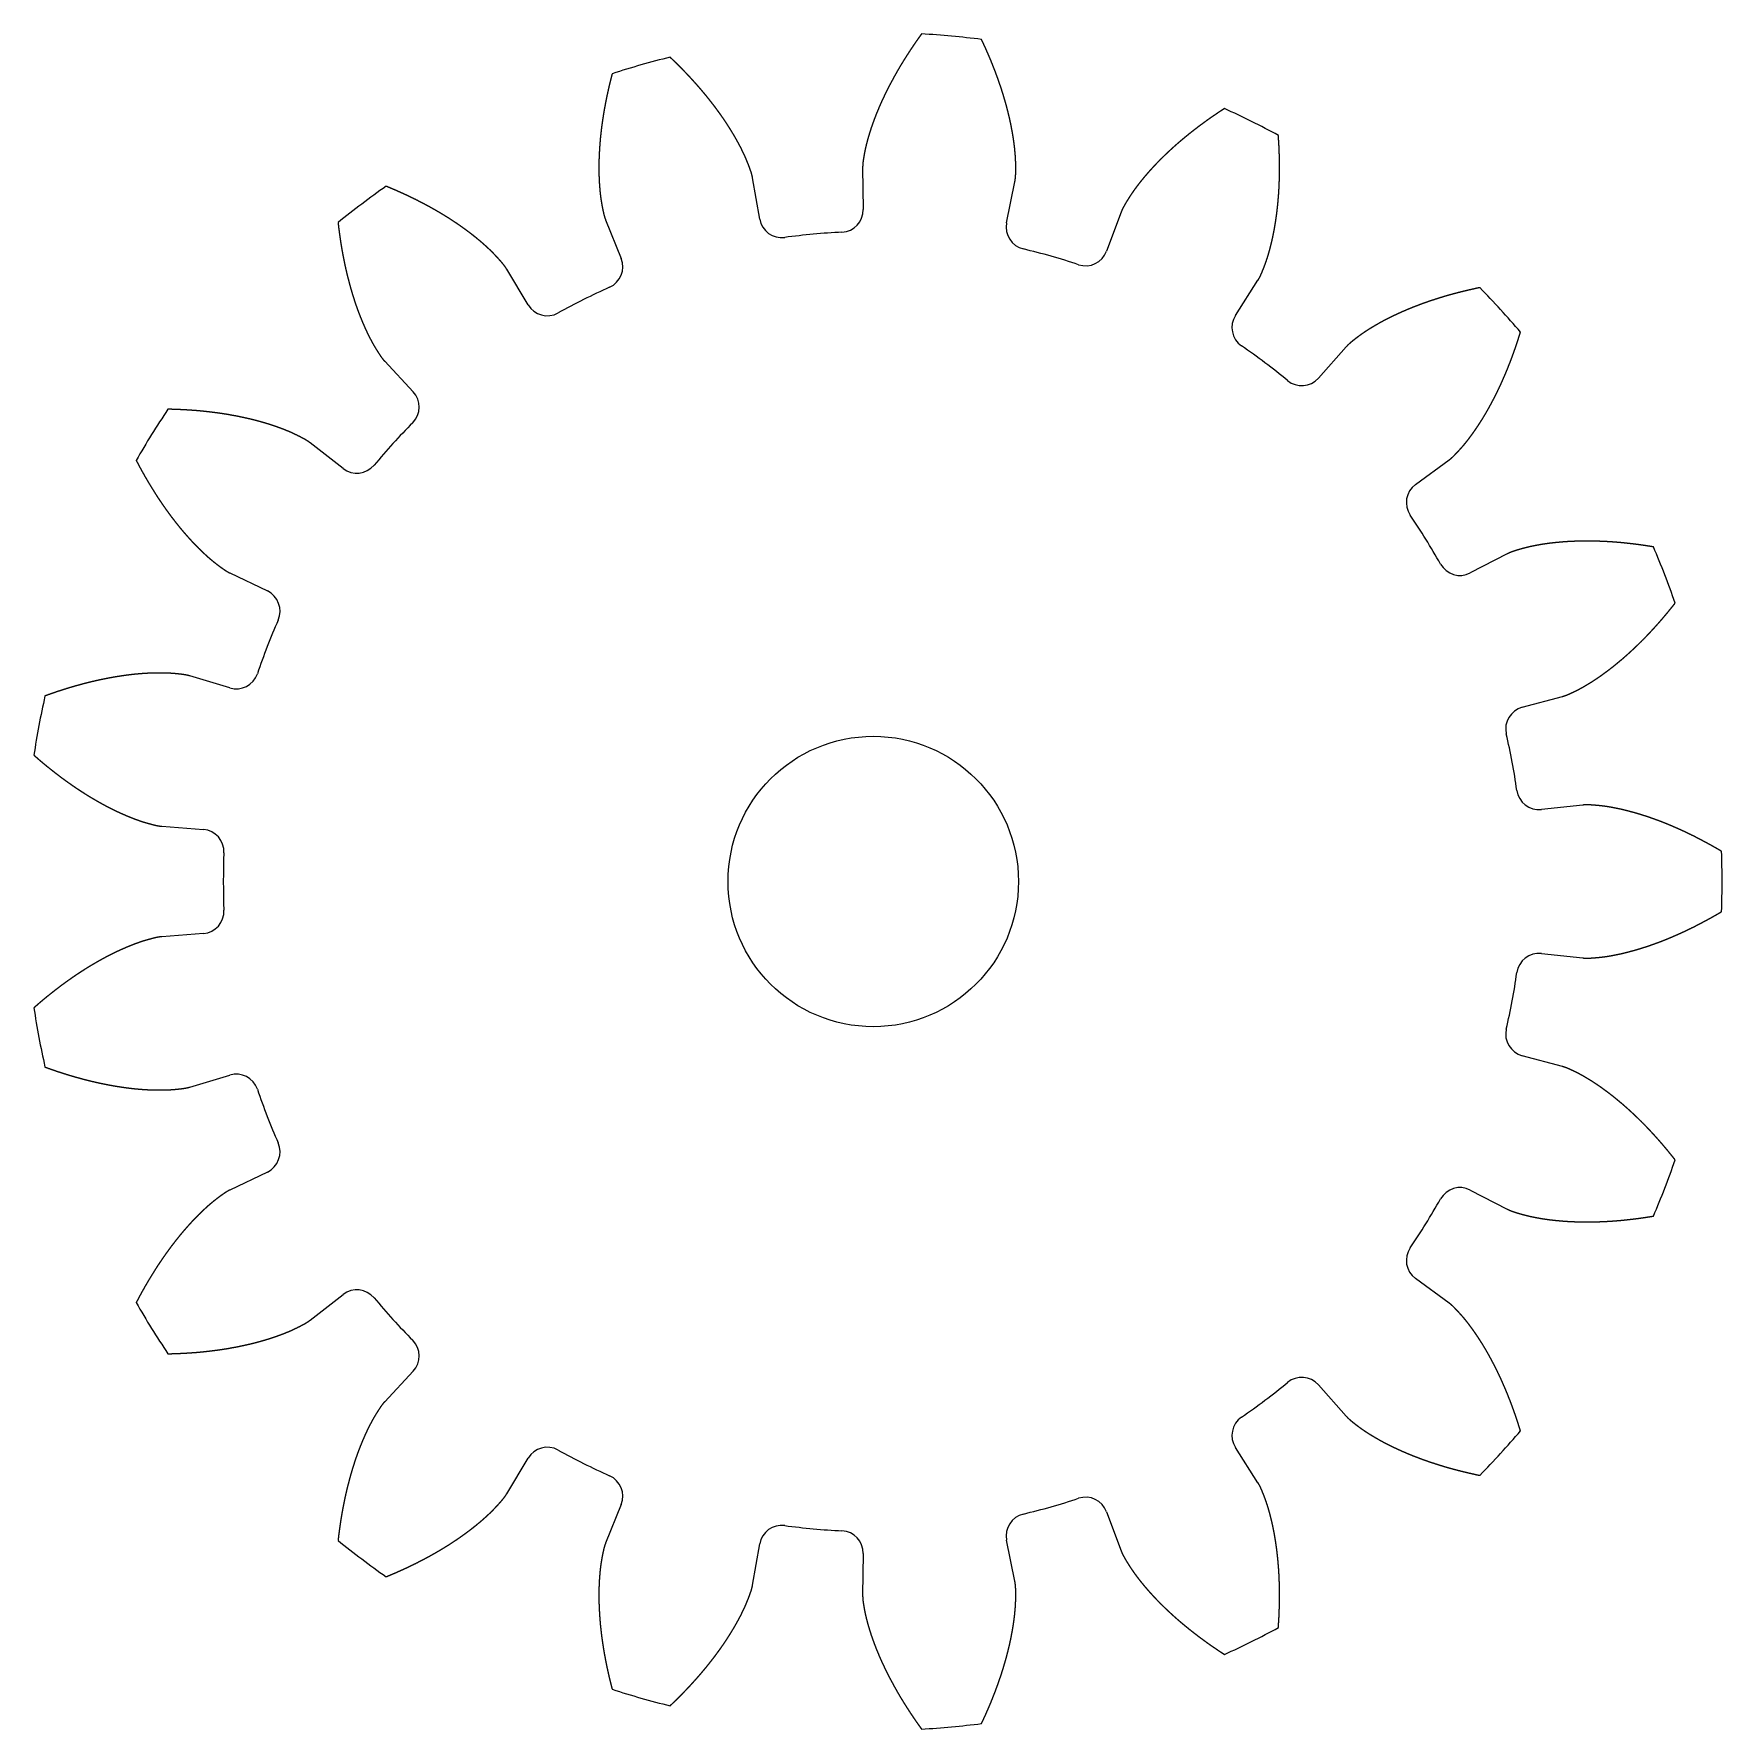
# Model space of a CAD drawing. Header units: millimetres. Extents: x -18.8 to 19, y -19 to 19.
import ezdxf

# ---------------------------------------------------------------- set-up
doc = ezdxf.new("R2010")
doc.units = ezdxf.units.MM
doc.layers.get('0').update_dxf_attribs({"linetype": 'CONTINUOUS'})

msp = doc.modelspace()

# ---------------------------------------------------------------- linework, layer by layer
for p, q in [((-0.238, 15.973), (-0.225, 15.039)), ((-2.542, 14.824), (-2.701, 15.745)), ((2.984, 14.741), (3.169, 15.657)), ((-5.992, 14.808), (-5.642, 13.942)), ((5.548, 14.98), (5.223, 14.105)), ((-7.726, 12.905), (-8.206, 13.706)), ((8.108, 12.668), (8.611, 13.455)), ((10.585, 11.965), (9.965, 11.265)), ((-10.937, 11.644), (-10.298, 10.962)), ((-11.866, 9.242), (-12.603, 9.816)), ((12.137, 8.883), (12.89, 9.436)), ((14.192, 7.333), (13.362, 6.905)), ((-14.405, 6.907), (-13.562, 6.502)), ((-14.403, 4.332), (-15.298, 4.6)), ((14.526, 3.899), (15.428, 4.142)), ((15.883, 1.711), (14.954, 1.612)), ((-15.927, 1.237), (-14.995, 1.164)), ((-14.995, -1.164), (-15.927, -1.237)), ((14.954, -1.612), (15.883, -1.711)), ((15.428, -4.142), (14.526, -3.899)), ((-15.298, -4.6), (-14.403, -4.332)), ((-13.562, -6.502), (-14.405, -6.907)), ((13.362, -6.905), (14.192, -7.333)), ((12.89, -9.436), (12.137, -8.883)), ((-12.603, -9.816), (-11.866, -9.242)), ((-10.298, -10.962), (-10.937, -11.644)), ((9.965, -11.265), (10.585, -11.965)), ((8.611, -13.455), (8.108, -12.668)), ((-8.206, -13.706), (-7.726, -12.905)), ((-5.642, -13.942), (-5.992, -14.808)), ((5.223, -14.105), (5.548, -14.98)), ((3.169, -15.657), (2.984, -14.741)), ((-2.701, -15.745), (-2.542, -14.824)), ((-0.225, -15.039), (-0.238, -15.973))]:
    msp.add_line(p, q)
msp.add_circle((0, 0), 3.25)
for centre, radius, start, end in [((0, 0), 19, 82.6732, 86.7386), ((0, 0), 19, 103.8496, 107.9151), ((0, 0), 19, 61.4967, 65.5621), ((0, 0), 19, 125.0261, 129.0916), ((-2.05, 14.909), 0.5, 189.7768, 277.8277), ((-0.725, 15.032), 0.5, -87.2394, 0.8115), ((0, 0), 14.549, 92.7606, 97.8277), ((3.475, 14.643), 0.5, 168.6003, 256.6512), ((0, 0), 14.549, 71.5841, 76.6512), ((4.754, 14.279), 0.5, 251.5841, 339.635), ((-6.106, 13.755), 0.5, -66.063, 21.9879), ((0, 0), 14.549, 113.937, 119.0041), ((0, 0), 19, 40.3202, 44.3857), ((-7.297, 13.162), 0.5, 210.9532, 299.0041), ((8.529, 12.399), 0.5, 147.4238, 235.4747), ((0, 0), 14.549, 50.4076, 55.4747), ((9.591, 11.597), 0.5, 230.4076, 318.4585), ((-10.662, 10.62), 0.5, -44.8865, 43.1644), ((0, 0), 19, 146.2026, 150.268), ((0, 0), 14.549, 135.1135, 140.1806), ((-11.559, 9.637), 0.5, 232.1297, 320.1806), ((12.432, 8.48), 0.5, 126.2474, 214.2983), ((0, 0), 14.549, 29.2312, 34.2983), ((0, 0), 19, 19.1437, 23.2092), ((13.133, 7.349), 0.5, 209.2312, 297.282), ((-13.779, 6.051), 0.5, -23.71, 64.3409), ((0, 0), 14.549, 156.29, 161.3571), ((-14.26, 4.811), 0.5, 253.3062, 341.3571), ((0, 0), 19, 167.379, 171.4445), ((14.656, 3.416), 0.5, 105.0709, 193.1218), ((0, 0), 14.549, 8.0547, 13.1218), ((14.901, 2.109), 0.5, 188.0547, 276.1056), ((-15.034, 0.665), 0.5, -2.5336, 85.5173), ((0, 0), 14.549, 177.4664, 182.5336), ((0, 0), 19, -2.0327, 2.0327), ((-15.034, -0.665), 0.5, -85.5173, 2.5336), ((14.901, -2.109), 0.5, 83.8944, 171.9453), ((0, 0), 14.549, 346.8782, 351.9453), ((0, 0), 19, 188.5555, 192.621), ((14.656, -3.416), 0.5, 166.8782, 254.9291), ((-14.26, -4.811), 0.5, 18.6429, 106.6938), ((0, 0), 14.549, 198.6429, 203.71), ((-13.779, -6.051), 0.5, -64.3409, 23.71), ((0, 0), 19, 336.7908, 340.8563), ((0, 0), 14.549, 325.7017, 330.7688), ((13.133, -7.349), 0.5, 62.718, 150.7688), ((12.432, -8.48), 0.5, 145.7017, 233.7526), ((0, 0), 19, 209.732, 213.7974), ((-11.559, -9.637), 0.5, 39.8194, 127.8703), ((0, 0), 14.549, 219.8194, 224.8865), ((-10.662, -10.62), 0.5, -43.1644, 44.8865), ((0, 0), 14.549, 304.5253, 309.5924), ((9.591, -11.597), 0.5, 41.5415, 129.5924), ((8.529, -12.399), 0.5, 124.5253, 212.5762), ((0, 0), 19, 315.6143, 319.6798), ((-7.297, -13.162), 0.5, 60.9959, 149.0468), ((0, 0), 14.549, 240.9959, 246.063), ((-6.106, -13.755), 0.5, -21.9879, 66.063), ((0, 0), 14.549, 283.3488, 288.4159), ((4.754, -14.279), 0.5, 20.365, 108.4159), ((-2.05, -14.909), 0.5, 82.1723, 170.2232), ((0, 0), 14.549, 262.1723, 267.2394), ((3.475, -14.643), 0.5, 103.3488, 191.3997), ((0, 0), 19, 230.9084, 234.9739), ((-0.725, -15.032), 0.5, -0.8115, 87.2394), ((0, 0), 19, 294.4379, 298.5033), ((0, 0), 19, 252.0849, 256.1504), ((0, 0), 19, 273.2614, 277.3268)]:
    msp.add_arc(centre, radius, start, end)
for points in [[(1.081, 18.969), (1.075, 18.961), (1.063, 18.945), (1.046, 18.921), (1.022, 18.888), (0.994, 18.847), (0.965, 18.807), (0.937, 18.766), (0.908, 18.725), (0.881, 18.684), (0.853, 18.643), (0.826, 18.601), (0.798, 18.56), (0.772, 18.519), (0.745, 18.477), (0.719, 18.436), (0.693, 18.394), (0.667, 18.353), (0.641, 18.311), (0.616, 18.269), (0.591, 18.227), (0.566, 18.185), (0.542, 18.143), (0.518, 18.101), (0.494, 18.059), (0.47, 18.017), (0.447, 17.975), (0.424, 17.932), (0.401, 17.89), (0.378, 17.848), (0.356, 17.805), (0.334, 17.763), (0.313, 17.72), (0.292, 17.677), (0.271, 17.634), (0.25, 17.592), (0.23, 17.549), (0.209, 17.506), (0.19, 17.463), (0.17, 17.42), (0.151, 17.377), (0.132, 17.334), (0.114, 17.29), (0.096, 17.247), (0.078, 17.204), (0.061, 17.16), (0.044, 17.117), (0.027, 17.073), (0.011, 17.03), (-0.005, 16.986), (-0.021, 16.943), (-0.036, 16.899), (-0.051, 16.855), (-0.065, 16.812), (-0.079, 16.768), (-0.092, 16.724), (-0.105, 16.68), (-0.118, 16.636), (-0.131, 16.592), (-0.142, 16.548), (-0.154, 16.504), (-0.164, 16.46), (-0.175, 16.416), (-0.184, 16.372), (-0.193, 16.328), (-0.201, 16.283), (-0.209, 16.239), (-0.217, 16.195), (-0.224, 16.151), (-0.23, 16.106), (-0.235, 16.062), (-0.237, 16.027), (-0.238, 16), (-0.238, 15.982), (-0.238, 15.973)], [(3.169, 15.657), (3.171, 15.666), (3.174, 15.684), (3.178, 15.71), (3.182, 15.745), (3.186, 15.79), (3.188, 15.834), (3.189, 15.879), (3.189, 15.924), (3.19, 15.969), (3.19, 16.014), (3.189, 16.059), (3.188, 16.104), (3.186, 16.15), (3.184, 16.195), (3.181, 16.24), (3.177, 16.286), (3.173, 16.331), (3.169, 16.377), (3.164, 16.422), (3.159, 16.468), (3.153, 16.513), (3.147, 16.559), (3.14, 16.605), (3.134, 16.65), (3.126, 16.696), (3.119, 16.742), (3.11, 16.788), (3.102, 16.834), (3.093, 16.879), (3.084, 16.925), (3.075, 16.971), (3.065, 17.017), (3.055, 17.063), (3.044, 17.109), (3.033, 17.154), (3.022, 17.2), (3.011, 17.246), (2.999, 17.292), (2.987, 17.338), (2.974, 17.384), (2.962, 17.43), (2.949, 17.476), (2.935, 17.522), (2.921, 17.567), (2.908, 17.613), (2.893, 17.659), (2.879, 17.705), (2.864, 17.751), (2.849, 17.797), (2.833, 17.842), (2.817, 17.888), (2.801, 17.934), (2.785, 17.98), (2.768, 18.026), (2.751, 18.071), (2.734, 18.117), (2.717, 18.163), (2.699, 18.208), (2.681, 18.254), (2.663, 18.3), (2.644, 18.345), (2.626, 18.391), (2.607, 18.436), (2.587, 18.482), (2.568, 18.527), (2.548, 18.573), (2.528, 18.618), (2.507, 18.664), (2.487, 18.709), (2.466, 18.754), (2.449, 18.791), (2.436, 18.818), (2.427, 18.836), (2.423, 18.845)], [(-2.701, 15.745), (-2.703, 15.754), (-2.706, 15.771), (-2.711, 15.797), (-2.72, 15.832), (-2.733, 15.874), (-2.748, 15.917), (-2.763, 15.959), (-2.778, 16.001), (-2.794, 16.043), (-2.811, 16.085), (-2.828, 16.127), (-2.845, 16.169), (-2.863, 16.21), (-2.881, 16.251), (-2.901, 16.293), (-2.921, 16.334), (-2.941, 16.375), (-2.961, 16.415), (-2.982, 16.456), (-3.004, 16.497), (-3.025, 16.537), (-3.047, 16.578), (-3.07, 16.618), (-3.093, 16.658), (-3.116, 16.698), (-3.14, 16.738), (-3.164, 16.778), (-3.188, 16.817), (-3.213, 16.857), (-3.238, 16.896), (-3.264, 16.936), (-3.289, 16.975), (-3.315, 17.014), (-3.342, 17.053), (-3.368, 17.092), (-3.395, 17.131), (-3.423, 17.169), (-3.45, 17.208), (-3.478, 17.246), (-3.506, 17.284), (-3.535, 17.323), (-3.563, 17.361), (-3.593, 17.399), (-3.622, 17.436), (-3.651, 17.474), (-3.681, 17.512), (-3.712, 17.549), (-3.742, 17.587), (-3.773, 17.624), (-3.804, 17.661), (-3.835, 17.698), (-3.866, 17.735), (-3.898, 17.772), (-3.93, 17.808), (-3.962, 17.845), (-3.995, 17.881), (-4.028, 17.918), (-4.061, 17.954), (-4.094, 17.99), (-4.127, 18.026), (-4.161, 18.062), (-4.195, 18.097), (-4.229, 18.133), (-4.264, 18.168), (-4.299, 18.204), (-4.334, 18.239), (-4.369, 18.274), (-4.404, 18.309), (-4.44, 18.344), (-4.476, 18.379), (-4.505, 18.406), (-4.526, 18.427), (-4.541, 18.441), (-4.548, 18.448)], [(-5.845, 18.079), (-5.847, 18.069), (-5.852, 18.05), (-5.86, 18.021), (-5.87, 17.982), (-5.882, 17.934), (-5.894, 17.885), (-5.906, 17.837), (-5.917, 17.788), (-5.928, 17.74), (-5.939, 17.692), (-5.95, 17.643), (-5.96, 17.595), (-5.97, 17.547), (-5.98, 17.499), (-5.99, 17.451), (-5.999, 17.402), (-6.008, 17.354), (-6.017, 17.306), (-6.025, 17.258), (-6.033, 17.21), (-6.041, 17.162), (-6.049, 17.114), (-6.056, 17.066), (-6.063, 17.018), (-6.07, 16.97), (-6.077, 16.922), (-6.083, 16.875), (-6.089, 16.827), (-6.094, 16.779), (-6.1, 16.731), (-6.105, 16.684), (-6.11, 16.636), (-6.114, 16.589), (-6.118, 16.541), (-6.122, 16.494), (-6.125, 16.447), (-6.129, 16.399), (-6.131, 16.352), (-6.134, 16.305), (-6.136, 16.258), (-6.138, 16.211), (-6.14, 16.164), (-6.141, 16.117), (-6.142, 16.07), (-6.142, 16.024), (-6.142, 15.977), (-6.142, 15.93), (-6.142, 15.884), (-6.141, 15.838), (-6.14, 15.791), (-6.138, 15.745), (-6.136, 15.699), (-6.134, 15.653), (-6.131, 15.607), (-6.127, 15.561), (-6.124, 15.516), (-6.12, 15.47), (-6.116, 15.425), (-6.111, 15.379), (-6.105, 15.334), (-6.099, 15.289), (-6.093, 15.244), (-6.086, 15.2), (-6.078, 15.155), (-6.07, 15.111), (-6.061, 15.067), (-6.052, 15.023), (-6.043, 14.979), (-6.033, 14.936), (-6.022, 14.893), (-6.011, 14.859), (-6.002, 14.833), (-5.995, 14.817), (-5.992, 14.808)], [(7.86, 17.298), (7.852, 17.292), (7.835, 17.282), (7.81, 17.265), (7.777, 17.243), (7.735, 17.216), (7.693, 17.188), (7.652, 17.16), (7.611, 17.132), (7.57, 17.104), (7.53, 17.076), (7.489, 17.047), (7.449, 17.018), (7.409, 16.989), (7.369, 16.96), (7.33, 16.931), (7.291, 16.902), (7.251, 16.872), (7.213, 16.843), (7.174, 16.813), (7.135, 16.783), (7.097, 16.753), (7.059, 16.723), (7.022, 16.692), (6.984, 16.661), (6.947, 16.631), (6.91, 16.6), (6.873, 16.568), (6.836, 16.537), (6.8, 16.506), (6.764, 16.474), (6.728, 16.442), (6.693, 16.41), (6.658, 16.378), (6.623, 16.346), (6.588, 16.313), (6.553, 16.281), (6.519, 16.248), (6.485, 16.215), (6.452, 16.182), (6.418, 16.149), (6.385, 16.115), (6.352, 16.082), (6.32, 16.048), (6.288, 16.014), (6.256, 15.98), (6.224, 15.945), (6.193, 15.911), (6.162, 15.876), (6.131, 15.841), (6.101, 15.806), (6.071, 15.771), (6.042, 15.735), (6.013, 15.7), (5.984, 15.664), (5.955, 15.628), (5.927, 15.592), (5.9, 15.555), (5.872, 15.519), (5.845, 15.482), (5.819, 15.445), (5.793, 15.408), (5.767, 15.37), (5.743, 15.333), (5.719, 15.295), (5.695, 15.256), (5.671, 15.218), (5.648, 15.179), (5.626, 15.141), (5.604, 15.102), (5.583, 15.062), (5.568, 15.03), (5.558, 15.005), (5.551, 14.989), (5.548, 14.98)], [(8.611, 13.455), (8.616, 13.463), (8.625, 13.478), (8.639, 13.501), (8.655, 13.533), (8.675, 13.573), (8.693, 13.614), (8.71, 13.655), (8.726, 13.697), (8.743, 13.738), (8.759, 13.781), (8.775, 13.823), (8.79, 13.865), (8.805, 13.908), (8.819, 13.951), (8.833, 13.995), (8.846, 14.038), (8.858, 14.082), (8.871, 14.126), (8.882, 14.17), (8.894, 14.215), (8.905, 14.259), (8.916, 14.304), (8.927, 14.349), (8.937, 14.394), (8.946, 14.439), (8.956, 14.485), (8.965, 14.53), (8.974, 14.576), (8.982, 14.622), (8.99, 14.668), (8.998, 14.714), (9.005, 14.761), (9.012, 14.807), (9.019, 14.854), (9.026, 14.9), (9.032, 14.947), (9.038, 14.994), (9.043, 15.041), (9.048, 15.088), (9.053, 15.136), (9.058, 15.183), (9.062, 15.23), (9.066, 15.278), (9.07, 15.326), (9.074, 15.374), (9.077, 15.422), (9.08, 15.47), (9.083, 15.518), (9.085, 15.566), (9.087, 15.614), (9.089, 15.663), (9.091, 15.711), (9.092, 15.76), (9.093, 15.808), (9.094, 15.857), (9.094, 15.906), (9.095, 15.955), (9.095, 16.004), (9.094, 16.053), (9.094, 16.102), (9.093, 16.151), (9.092, 16.2), (9.09, 16.25), (9.089, 16.299), (9.087, 16.349), (9.085, 16.398), (9.083, 16.448), (9.08, 16.498), (9.077, 16.547), (9.074, 16.597), (9.071, 16.637), (9.069, 16.667), (9.068, 16.687), (9.067, 16.697)], [(-8.206, 13.706), (-8.211, 13.714), (-8.22, 13.729), (-8.235, 13.751), (-8.256, 13.78), (-8.283, 13.815), (-8.312, 13.849), (-8.341, 13.883), (-8.371, 13.917), (-8.401, 13.95), (-8.432, 13.983), (-8.462, 14.016), (-8.494, 14.049), (-8.525, 14.081), (-8.558, 14.113), (-8.59, 14.145), (-8.624, 14.176), (-8.657, 14.207), (-8.691, 14.237), (-8.726, 14.268), (-8.76, 14.298), (-8.795, 14.328), (-8.83, 14.357), (-8.866, 14.387), (-8.902, 14.416), (-8.938, 14.445), (-8.974, 14.473), (-9.011, 14.502), (-9.048, 14.53), (-9.086, 14.558), (-9.123, 14.586), (-9.161, 14.613), (-9.199, 14.64), (-9.238, 14.668), (-9.276, 14.694), (-9.315, 14.721), (-9.354, 14.747), (-9.394, 14.773), (-9.433, 14.799), (-9.473, 14.825), (-9.513, 14.851), (-9.554, 14.876), (-9.594, 14.901), (-9.635, 14.926), (-9.676, 14.951), (-9.717, 14.975), (-9.759, 14.999), (-9.8, 15.023), (-9.842, 15.047), (-9.884, 15.071), (-9.927, 15.094), (-9.969, 15.118), (-10.012, 15.141), (-10.055, 15.163), (-10.098, 15.186), (-10.141, 15.208), (-10.185, 15.231), (-10.228, 15.253), (-10.272, 15.275), (-10.316, 15.296), (-10.36, 15.318), (-10.405, 15.339), (-10.449, 15.36), (-10.494, 15.381), (-10.539, 15.401), (-10.584, 15.422), (-10.63, 15.442), (-10.675, 15.462), (-10.721, 15.482), (-10.767, 15.501), (-10.813, 15.521), (-10.849, 15.536), (-10.877, 15.548), (-10.896, 15.555), (-10.905, 15.559)], [(-11.981, 14.747), (-11.98, 14.737), (-11.977, 14.717), (-11.974, 14.687), (-11.969, 14.647), (-11.963, 14.598), (-11.957, 14.548), (-11.95, 14.499), (-11.943, 14.45), (-11.936, 14.401), (-11.929, 14.352), (-11.922, 14.303), (-11.914, 14.254), (-11.906, 14.205), (-11.898, 14.157), (-11.889, 14.108), (-11.88, 14.06), (-11.871, 14.012), (-11.862, 13.964), (-11.853, 13.916), (-11.843, 13.868), (-11.833, 13.821), (-11.823, 13.773), (-11.812, 13.726), (-11.802, 13.679), (-11.791, 13.631), (-11.779, 13.584), (-11.768, 13.538), (-11.756, 13.491), (-11.744, 13.445), (-11.732, 13.398), (-11.719, 13.352), (-11.707, 13.306), (-11.694, 13.26), (-11.68, 13.214), (-11.667, 13.169), (-11.653, 13.123), (-11.639, 13.078), (-11.624, 13.033), (-11.61, 12.988), (-11.595, 12.943), (-11.58, 12.899), (-11.564, 12.855), (-11.548, 12.81), (-11.532, 12.766), (-11.516, 12.723), (-11.499, 12.679), (-11.482, 12.636), (-11.465, 12.593), (-11.447, 12.55), (-11.43, 12.507), (-11.411, 12.464), (-11.393, 12.422), (-11.374, 12.38), (-11.355, 12.338), (-11.335, 12.297), (-11.315, 12.256), (-11.295, 12.215), (-11.275, 12.174), (-11.254, 12.133), (-11.232, 12.093), (-11.211, 12.053), (-11.188, 12.014), (-11.165, 11.975), (-11.142, 11.936), (-11.118, 11.898), (-11.095, 11.86), (-11.07, 11.822), (-11.046, 11.785), (-11.021, 11.748), (-10.995, 11.712), (-10.973, 11.684), (-10.955, 11.664), (-10.943, 11.65), (-10.937, 11.644)], [(13.578, 13.29), (13.568, 13.288), (13.549, 13.284), (13.519, 13.278), (13.48, 13.27), (13.432, 13.259), (13.383, 13.248), (13.334, 13.237), (13.286, 13.226), (13.238, 13.214), (13.19, 13.202), (13.142, 13.19), (13.094, 13.178), (13.046, 13.166), (12.999, 13.153), (12.951, 13.14), (12.904, 13.127), (12.857, 13.114), (12.81, 13.1), (12.763, 13.086), (12.716, 13.072), (12.67, 13.058), (12.623, 13.043), (12.577, 13.028), (12.531, 13.013), (12.485, 12.998), (12.44, 12.983), (12.394, 12.967), (12.349, 12.951), (12.304, 12.935), (12.259, 12.918), (12.214, 12.901), (12.169, 12.884), (12.124, 12.867), (12.08, 12.85), (12.036, 12.832), (11.992, 12.814), (11.948, 12.796), (11.905, 12.777), (11.862, 12.759), (11.818, 12.74), (11.775, 12.72), (11.733, 12.701), (11.69, 12.681), (11.648, 12.661), (11.606, 12.641), (11.564, 12.62), (11.522, 12.599), (11.481, 12.578), (11.44, 12.557), (11.399, 12.535), (11.358, 12.513), (11.318, 12.49), (11.278, 12.468), (11.238, 12.445), (11.199, 12.421), (11.159, 12.398), (11.12, 12.374), (11.082, 12.35), (11.043, 12.325), (11.005, 12.3), (10.968, 12.275), (10.93, 12.249), (10.894, 12.223), (10.857, 12.196), (10.821, 12.169), (10.786, 12.142), (10.75, 12.114), (10.715, 12.086), (10.681, 12.058), (10.647, 12.028), (10.622, 12.004), (10.603, 11.984), (10.591, 11.971), (10.585, 11.965)], [(12.89, 9.436), (12.897, 9.441), (12.912, 9.452), (12.933, 9.469), (12.96, 9.492), (12.992, 9.523), (13.023, 9.554), (13.054, 9.587), (13.085, 9.619), (13.115, 9.652), (13.146, 9.686), (13.176, 9.719), (13.205, 9.754), (13.235, 9.788), (13.263, 9.823), (13.292, 9.859), (13.32, 9.895), (13.347, 9.931), (13.375, 9.968), (13.402, 10.005), (13.428, 10.042), (13.455, 10.079), (13.481, 10.117), (13.507, 10.155), (13.533, 10.194), (13.558, 10.233), (13.584, 10.272), (13.609, 10.311), (13.633, 10.35), (13.658, 10.39), (13.682, 10.43), (13.706, 10.47), (13.729, 10.511), (13.753, 10.552), (13.776, 10.592), (13.799, 10.634), (13.821, 10.675), (13.844, 10.717), (13.866, 10.759), (13.888, 10.801), (13.91, 10.843), (13.931, 10.886), (13.952, 10.928), (13.973, 10.971), (13.994, 11.014), (14.015, 11.058), (14.035, 11.101), (14.055, 11.145), (14.075, 11.189), (14.095, 11.233), (14.114, 11.277), (14.133, 11.322), (14.152, 11.366), (14.171, 11.411), (14.19, 11.456), (14.208, 11.501), (14.226, 11.547), (14.244, 11.592), (14.262, 11.638), (14.279, 11.684), (14.296, 11.73), (14.313, 11.776), (14.33, 11.822), (14.347, 11.869), (14.363, 11.915), (14.379, 11.962), (14.395, 12.009), (14.411, 12.056), (14.426, 12.103), (14.442, 12.151), (14.457, 12.198), (14.469, 12.237), (14.478, 12.265), (14.483, 12.285), (14.486, 12.294)], [(-12.603, 9.816), (-12.61, 9.821), (-12.625, 9.832), (-12.646, 9.848), (-12.676, 9.867), (-12.714, 9.89), (-12.754, 9.912), (-12.793, 9.932), (-12.833, 9.953), (-12.873, 9.973), (-12.914, 9.993), (-12.954, 10.013), (-12.995, 10.032), (-13.036, 10.051), (-13.078, 10.069), (-13.12, 10.086), (-13.162, 10.103), (-13.205, 10.12), (-13.247, 10.136), (-13.29, 10.152), (-13.334, 10.168), (-13.377, 10.183), (-13.42, 10.198), (-13.464, 10.213), (-13.508, 10.227), (-13.552, 10.241), (-13.597, 10.254), (-13.641, 10.267), (-13.686, 10.28), (-13.731, 10.293), (-13.776, 10.305), (-13.821, 10.317), (-13.867, 10.329), (-13.912, 10.34), (-13.958, 10.351), (-14.004, 10.362), (-14.05, 10.372), (-14.096, 10.382), (-14.143, 10.392), (-14.189, 10.402), (-14.236, 10.411), (-14.282, 10.42), (-14.329, 10.429), (-14.376, 10.437), (-14.423, 10.446), (-14.471, 10.454), (-14.518, 10.461), (-14.566, 10.469), (-14.613, 10.476), (-14.661, 10.483), (-14.709, 10.489), (-14.757, 10.495), (-14.805, 10.502), (-14.853, 10.507), (-14.902, 10.513), (-14.95, 10.518), (-14.999, 10.523), (-15.048, 10.528), (-15.096, 10.532), (-15.145, 10.537), (-15.194, 10.541), (-15.243, 10.544), (-15.292, 10.548), (-15.342, 10.551), (-15.391, 10.554), (-15.441, 10.557), (-15.49, 10.559), (-15.54, 10.561), (-15.589, 10.563), (-15.639, 10.565), (-15.689, 10.567), (-15.729, 10.568), (-15.759, 10.568), (-15.779, 10.569), (-15.789, 10.569)], [(-16.499, 9.423), (-16.494, 9.414), (-16.485, 9.396), (-16.471, 9.37), (-16.452, 9.334), (-16.429, 9.29), (-16.405, 9.247), (-16.381, 9.203), (-16.357, 9.159), (-16.332, 9.116), (-16.308, 9.073), (-16.283, 9.03), (-16.258, 8.988), (-16.233, 8.945), (-16.208, 8.903), (-16.183, 8.861), (-16.157, 8.819), (-16.131, 8.777), (-16.105, 8.736), (-16.079, 8.695), (-16.053, 8.654), (-16.027, 8.613), (-16, 8.572), (-15.973, 8.532), (-15.946, 8.492), (-15.919, 8.452), (-15.891, 8.412), (-15.864, 8.372), (-15.836, 8.333), (-15.808, 8.294), (-15.78, 8.255), (-15.751, 8.217), (-15.723, 8.178), (-15.694, 8.14), (-15.665, 8.103), (-15.636, 8.065), (-15.607, 8.028), (-15.577, 7.991), (-15.548, 7.954), (-15.518, 7.917), (-15.488, 7.881), (-15.457, 7.845), (-15.427, 7.809), (-15.396, 7.774), (-15.365, 7.738), (-15.334, 7.704), (-15.303, 7.669), (-15.271, 7.635), (-15.24, 7.601), (-15.208, 7.567), (-15.176, 7.534), (-15.143, 7.501), (-15.111, 7.468), (-15.078, 7.436), (-15.045, 7.404), (-15.012, 7.372), (-14.978, 7.341), (-14.945, 7.31), (-14.911, 7.279), (-14.877, 7.249), (-14.842, 7.219), (-14.808, 7.19), (-14.773, 7.161), (-14.737, 7.133), (-14.702, 7.105), (-14.666, 7.078), (-14.63, 7.051), (-14.594, 7.025), (-14.557, 6.999), (-14.52, 6.973), (-14.483, 6.949), (-14.452, 6.931), (-14.429, 6.918), (-14.413, 6.911), (-14.405, 6.907)], [(17.462, 7.488), (17.452, 7.489), (17.433, 7.493), (17.403, 7.498), (17.364, 7.504), (17.314, 7.512), (17.265, 7.519), (17.216, 7.526), (17.167, 7.533), (17.117, 7.54), (17.068, 7.546), (17.019, 7.552), (16.97, 7.558), (16.921, 7.564), (16.872, 7.569), (16.823, 7.574), (16.775, 7.579), (16.726, 7.584), (16.677, 7.588), (16.628, 7.592), (16.58, 7.596), (16.531, 7.599), (16.483, 7.602), (16.434, 7.605), (16.386, 7.608), (16.338, 7.61), (16.289, 7.612), (16.241, 7.614), (16.193, 7.615), (16.145, 7.617), (16.097, 7.618), (16.049, 7.618), (16.002, 7.618), (15.954, 7.618), (15.906, 7.618), (15.859, 7.618), (15.811, 7.617), (15.764, 7.616), (15.717, 7.614), (15.669, 7.612), (15.622, 7.61), (15.575, 7.608), (15.529, 7.605), (15.482, 7.602), (15.435, 7.598), (15.388, 7.594), (15.342, 7.59), (15.296, 7.586), (15.249, 7.581), (15.203, 7.576), (15.157, 7.571), (15.111, 7.565), (15.066, 7.558), (15.02, 7.552), (14.975, 7.545), (14.93, 7.537), (14.884, 7.529), (14.839, 7.521), (14.795, 7.513), (14.75, 7.504), (14.705, 7.494), (14.661, 7.484), (14.617, 7.473), (14.573, 7.462), (14.53, 7.45), (14.487, 7.438), (14.443, 7.425), (14.4, 7.413), (14.358, 7.399), (14.315, 7.385), (14.273, 7.37), (14.241, 7.356), (14.216, 7.345), (14.2, 7.337), (14.192, 7.333)], [(15.428, 4.142), (15.437, 4.145), (15.454, 4.149), (15.48, 4.157), (15.513, 4.169), (15.555, 4.186), (15.595, 4.205), (15.636, 4.224), (15.676, 4.243), (15.717, 4.263), (15.757, 4.283), (15.797, 4.303), (15.837, 4.325), (15.877, 4.346), (15.916, 4.369), (15.955, 4.392), (15.995, 4.415), (16.033, 4.439), (16.072, 4.463), (16.111, 4.488), (16.149, 4.513), (16.188, 4.538), (16.226, 4.564), (16.264, 4.59), (16.302, 4.617), (16.339, 4.644), (16.377, 4.671), (16.414, 4.699), (16.452, 4.726), (16.489, 4.755), (16.526, 4.783), (16.562, 4.812), (16.599, 4.841), (16.636, 4.871), (16.672, 4.901), (16.708, 4.931), (16.744, 4.961), (16.78, 4.992), (16.816, 5.023), (16.852, 5.055), (16.887, 5.086), (16.923, 5.118), (16.958, 5.15), (16.993, 5.183), (17.028, 5.215), (17.063, 5.248), (17.097, 5.281), (17.132, 5.315), (17.166, 5.349), (17.201, 5.383), (17.235, 5.417), (17.269, 5.451), (17.303, 5.486), (17.336, 5.521), (17.37, 5.557), (17.403, 5.592), (17.436, 5.628), (17.47, 5.664), (17.503, 5.7), (17.535, 5.736), (17.568, 5.773), (17.601, 5.81), (17.633, 5.847), (17.665, 5.885), (17.697, 5.922), (17.729, 5.96), (17.761, 5.998), (17.793, 6.036), (17.825, 6.075), (17.856, 6.113), (17.887, 6.152), (17.912, 6.184), (17.931, 6.207), (17.943, 6.223), (17.949, 6.231)], [(-15.298, 4.6), (-15.307, 4.603), (-15.324, 4.608), (-15.35, 4.614), (-15.385, 4.622), (-15.429, 4.629), (-15.473, 4.635), (-15.517, 4.64), (-15.562, 4.645), (-15.607, 4.649), (-15.651, 4.654), (-15.696, 4.657), (-15.742, 4.66), (-15.787, 4.663), (-15.832, 4.664), (-15.878, 4.666), (-15.923, 4.666), (-15.969, 4.666), (-16.014, 4.666), (-16.06, 4.665), (-16.106, 4.665), (-16.152, 4.663), (-16.198, 4.661), (-16.244, 4.659), (-16.29, 4.656), (-16.337, 4.653), (-16.383, 4.65), (-16.429, 4.646), (-16.476, 4.642), (-16.522, 4.638), (-16.568, 4.633), (-16.615, 4.628), (-16.661, 4.622), (-16.708, 4.616), (-16.755, 4.61), (-16.801, 4.603), (-16.848, 4.596), (-16.895, 4.589), (-16.942, 4.582), (-16.988, 4.574), (-17.035, 4.566), (-17.082, 4.557), (-17.129, 4.548), (-17.176, 4.539), (-17.223, 4.53), (-17.27, 4.52), (-17.317, 4.51), (-17.364, 4.5), (-17.411, 4.489), (-17.458, 4.478), (-17.505, 4.467), (-17.552, 4.456), (-17.599, 4.444), (-17.646, 4.432), (-17.693, 4.42), (-17.74, 4.407), (-17.787, 4.394), (-17.835, 4.381), (-17.882, 4.368), (-17.929, 4.354), (-17.976, 4.34), (-18.023, 4.326), (-18.07, 4.311), (-18.117, 4.296), (-18.164, 4.281), (-18.211, 4.266), (-18.258, 4.251), (-18.306, 4.235), (-18.353, 4.219), (-18.4, 4.202), (-18.447, 4.186), (-18.484, 4.172), (-18.513, 4.162), (-18.531, 4.155), (-18.541, 4.152)], [(-18.789, 2.827), (-18.781, 2.82), (-18.766, 2.807), (-18.743, 2.787), (-18.713, 2.761), (-18.675, 2.728), (-18.637, 2.696), (-18.599, 2.664), (-18.561, 2.632), (-18.523, 2.601), (-18.484, 2.569), (-18.446, 2.538), (-18.407, 2.508), (-18.369, 2.477), (-18.33, 2.447), (-18.291, 2.417), (-18.252, 2.387), (-18.213, 2.357), (-18.174, 2.328), (-18.134, 2.299), (-18.095, 2.27), (-18.056, 2.242), (-18.016, 2.214), (-17.976, 2.186), (-17.937, 2.158), (-17.897, 2.13), (-17.857, 2.103), (-17.817, 2.076), (-17.777, 2.05), (-17.737, 2.024), (-17.696, 1.998), (-17.656, 1.972), (-17.615, 1.946), (-17.575, 1.921), (-17.534, 1.896), (-17.494, 1.872), (-17.453, 1.848), (-17.412, 1.824), (-17.371, 1.8), (-17.33, 1.777), (-17.289, 1.754), (-17.247, 1.731), (-17.206, 1.709), (-17.165, 1.687), (-17.123, 1.665), (-17.082, 1.644), (-17.04, 1.623), (-16.998, 1.602), (-16.956, 1.582), (-16.914, 1.562), (-16.872, 1.543), (-16.83, 1.524), (-16.788, 1.505), (-16.746, 1.487), (-16.704, 1.469), (-16.661, 1.451), (-16.619, 1.434), (-16.576, 1.417), (-16.533, 1.401), (-16.491, 1.385), (-16.448, 1.37), (-16.405, 1.355), (-16.362, 1.341), (-16.319, 1.327), (-16.276, 1.315), (-16.232, 1.302), (-16.189, 1.29), (-16.146, 1.279), (-16.102, 1.267), (-16.059, 1.257), (-16.015, 1.248), (-15.98, 1.242), (-15.954, 1.239), (-15.936, 1.237), (-15.927, 1.237)], [(18.988, 0.674), (18.979, 0.679), (18.962, 0.689), (18.936, 0.705), (18.902, 0.725), (18.859, 0.75), (18.815, 0.774), (18.772, 0.799), (18.729, 0.823), (18.685, 0.847), (18.642, 0.871), (18.598, 0.894), (18.555, 0.917), (18.511, 0.94), (18.467, 0.963), (18.423, 0.985), (18.38, 1.008), (18.336, 1.029), (18.292, 1.051), (18.248, 1.072), (18.204, 1.093), (18.16, 1.114), (18.116, 1.135), (18.072, 1.155), (18.028, 1.175), (17.984, 1.194), (17.939, 1.214), (17.895, 1.233), (17.851, 1.251), (17.806, 1.27), (17.762, 1.288), (17.718, 1.306), (17.673, 1.324), (17.629, 1.341), (17.584, 1.358), (17.54, 1.374), (17.495, 1.391), (17.45, 1.407), (17.406, 1.422), (17.361, 1.438), (17.317, 1.453), (17.272, 1.467), (17.227, 1.482), (17.182, 1.496), (17.138, 1.509), (17.093, 1.523), (17.048, 1.536), (17.003, 1.548), (16.958, 1.56), (16.913, 1.572), (16.869, 1.584), (16.824, 1.595), (16.779, 1.606), (16.734, 1.616), (16.689, 1.626), (16.644, 1.635), (16.599, 1.644), (16.554, 1.653), (16.509, 1.661), (16.465, 1.669), (16.42, 1.676), (16.375, 1.683), (16.33, 1.688), (16.285, 1.694), (16.24, 1.698), (16.195, 1.703), (16.15, 1.706), (16.106, 1.71), (16.061, 1.713), (16.016, 1.715), (15.972, 1.716), (15.936, 1.715), (15.91, 1.713), (15.892, 1.712), (15.883, 1.711)], [(15.883, -1.711), (15.892, -1.712), (15.91, -1.713), (15.936, -1.715), (15.972, -1.716), (16.016, -1.715), (16.061, -1.713), (16.106, -1.71), (16.15, -1.706), (16.195, -1.703), (16.24, -1.698), (16.285, -1.694), (16.33, -1.688), (16.375, -1.683), (16.42, -1.676), (16.465, -1.669), (16.509, -1.661), (16.554, -1.653), (16.599, -1.644), (16.644, -1.635), (16.689, -1.626), (16.734, -1.616), (16.779, -1.606), (16.824, -1.595), (16.869, -1.584), (16.913, -1.572), (16.958, -1.56), (17.003, -1.548), (17.048, -1.536), (17.093, -1.523), (17.138, -1.509), (17.182, -1.496), (17.227, -1.482), (17.272, -1.467), (17.317, -1.453), (17.361, -1.438), (17.406, -1.422), (17.45, -1.407), (17.495, -1.391), (17.54, -1.374), (17.584, -1.358), (17.629, -1.341), (17.673, -1.324), (17.718, -1.306), (17.762, -1.288), (17.806, -1.27), (17.851, -1.251), (17.895, -1.233), (17.939, -1.214), (17.984, -1.194), (18.028, -1.175), (18.072, -1.155), (18.116, -1.135), (18.16, -1.114), (18.204, -1.093), (18.248, -1.072), (18.292, -1.051), (18.336, -1.029), (18.38, -1.008), (18.423, -0.985), (18.467, -0.963), (18.511, -0.94), (18.555, -0.917), (18.598, -0.894), (18.642, -0.871), (18.685, -0.847), (18.729, -0.823), (18.772, -0.799), (18.815, -0.774), (18.859, -0.75), (18.902, -0.725), (18.936, -0.705), (18.962, -0.689), (18.979, -0.679), (18.988, -0.674)], [(-15.927, -1.237), (-15.936, -1.237), (-15.954, -1.239), (-15.98, -1.242), (-16.015, -1.248), (-16.059, -1.257), (-16.102, -1.267), (-16.146, -1.279), (-16.189, -1.29), (-16.232, -1.302), (-16.276, -1.315), (-16.319, -1.327), (-16.362, -1.341), (-16.405, -1.355), (-16.448, -1.37), (-16.491, -1.385), (-16.533, -1.401), (-16.576, -1.417), (-16.619, -1.434), (-16.661, -1.451), (-16.704, -1.469), (-16.746, -1.487), (-16.788, -1.505), (-16.83, -1.524), (-16.872, -1.543), (-16.914, -1.562), (-16.956, -1.582), (-16.998, -1.602), (-17.04, -1.623), (-17.082, -1.644), (-17.123, -1.665), (-17.165, -1.687), (-17.206, -1.709), (-17.247, -1.731), (-17.289, -1.754), (-17.33, -1.777), (-17.371, -1.8), (-17.412, -1.824), (-17.453, -1.848), (-17.494, -1.872), (-17.534, -1.896), (-17.575, -1.921), (-17.615, -1.946), (-17.656, -1.972), (-17.696, -1.998), (-17.737, -2.024), (-17.777, -2.05), (-17.817, -2.076), (-17.857, -2.103), (-17.897, -2.13), (-17.937, -2.158), (-17.976, -2.186), (-18.016, -2.214), (-18.056, -2.242), (-18.095, -2.27), (-18.134, -2.299), (-18.174, -2.328), (-18.213, -2.357), (-18.252, -2.387), (-18.291, -2.417), (-18.33, -2.447), (-18.369, -2.477), (-18.407, -2.508), (-18.446, -2.538), (-18.484, -2.569), (-18.523, -2.601), (-18.561, -2.632), (-18.599, -2.664), (-18.637, -2.696), (-18.675, -2.728), (-18.713, -2.761), (-18.743, -2.787), (-18.766, -2.807), (-18.781, -2.82), (-18.789, -2.827)], [(-18.541, -4.152), (-18.531, -4.155), (-18.513, -4.162), (-18.484, -4.172), (-18.447, -4.186), (-18.4, -4.202), (-18.353, -4.219), (-18.306, -4.235), (-18.258, -4.251), (-18.211, -4.266), (-18.164, -4.281), (-18.117, -4.296), (-18.07, -4.311), (-18.023, -4.326), (-17.976, -4.34), (-17.929, -4.354), (-17.882, -4.368), (-17.835, -4.381), (-17.787, -4.394), (-17.74, -4.407), (-17.693, -4.42), (-17.646, -4.432), (-17.599, -4.444), (-17.552, -4.456), (-17.505, -4.467), (-17.458, -4.478), (-17.411, -4.489), (-17.364, -4.5), (-17.317, -4.51), (-17.27, -4.52), (-17.223, -4.53), (-17.176, -4.539), (-17.129, -4.548), (-17.082, -4.557), (-17.035, -4.566), (-16.988, -4.574), (-16.942, -4.582), (-16.895, -4.589), (-16.848, -4.596), (-16.801, -4.603), (-16.755, -4.61), (-16.708, -4.616), (-16.661, -4.622), (-16.615, -4.628), (-16.568, -4.633), (-16.522, -4.638), (-16.476, -4.642), (-16.429, -4.646), (-16.383, -4.65), (-16.337, -4.653), (-16.29, -4.656), (-16.244, -4.659), (-16.198, -4.661), (-16.152, -4.663), (-16.106, -4.665), (-16.06, -4.665), (-16.014, -4.666), (-15.969, -4.666), (-15.923, -4.666), (-15.878, -4.666), (-15.832, -4.664), (-15.787, -4.663), (-15.742, -4.66), (-15.696, -4.657), (-15.651, -4.654), (-15.607, -4.649), (-15.562, -4.645), (-15.517, -4.64), (-15.473, -4.635), (-15.429, -4.629), (-15.385, -4.622), (-15.35, -4.614), (-15.324, -4.608), (-15.307, -4.603), (-15.298, -4.6)], [(17.949, -6.231), (17.943, -6.223), (17.931, -6.207), (17.912, -6.184), (17.887, -6.152), (17.856, -6.113), (17.825, -6.075), (17.793, -6.036), (17.761, -5.998), (17.729, -5.96), (17.697, -5.922), (17.665, -5.885), (17.633, -5.847), (17.601, -5.81), (17.568, -5.773), (17.535, -5.736), (17.503, -5.7), (17.47, -5.664), (17.436, -5.628), (17.403, -5.592), (17.37, -5.557), (17.336, -5.521), (17.303, -5.486), (17.269, -5.451), (17.235, -5.417), (17.201, -5.383), (17.166, -5.349), (17.132, -5.315), (17.097, -5.281), (17.063, -5.248), (17.028, -5.215), (16.993, -5.183), (16.958, -5.15), (16.923, -5.118), (16.887, -5.086), (16.852, -5.055), (16.816, -5.023), (16.78, -4.992), (16.744, -4.961), (16.708, -4.931), (16.672, -4.901), (16.636, -4.871), (16.599, -4.841), (16.562, -4.812), (16.526, -4.783), (16.489, -4.755), (16.452, -4.726), (16.414, -4.699), (16.377, -4.671), (16.339, -4.644), (16.302, -4.617), (16.264, -4.59), (16.226, -4.564), (16.188, -4.538), (16.149, -4.513), (16.111, -4.488), (16.072, -4.463), (16.033, -4.439), (15.995, -4.415), (15.955, -4.392), (15.916, -4.369), (15.877, -4.346), (15.837, -4.325), (15.797, -4.303), (15.757, -4.283), (15.717, -4.263), (15.676, -4.243), (15.636, -4.224), (15.595, -4.205), (15.555, -4.186), (15.513, -4.169), (15.48, -4.157), (15.454, -4.149), (15.437, -4.145), (15.428, -4.142)], [(-14.405, -6.907), (-14.413, -6.911), (-14.429, -6.918), (-14.452, -6.931), (-14.483, -6.949), (-14.52, -6.973), (-14.557, -6.999), (-14.594, -7.025), (-14.63, -7.051), (-14.666, -7.078), (-14.702, -7.105), (-14.737, -7.133), (-14.773, -7.161), (-14.808, -7.19), (-14.842, -7.219), (-14.877, -7.249), (-14.911, -7.279), (-14.945, -7.31), (-14.978, -7.341), (-15.012, -7.372), (-15.045, -7.404), (-15.078, -7.436), (-15.111, -7.468), (-15.143, -7.501), (-15.176, -7.534), (-15.208, -7.567), (-15.24, -7.601), (-15.271, -7.635), (-15.303, -7.669), (-15.334, -7.704), (-15.365, -7.738), (-15.396, -7.774), (-15.427, -7.809), (-15.457, -7.845), (-15.488, -7.881), (-15.518, -7.917), (-15.548, -7.954), (-15.577, -7.991), (-15.607, -8.028), (-15.636, -8.065), (-15.665, -8.103), (-15.694, -8.14), (-15.723, -8.178), (-15.751, -8.217), (-15.78, -8.255), (-15.808, -8.294), (-15.836, -8.333), (-15.864, -8.372), (-15.891, -8.412), (-15.919, -8.452), (-15.946, -8.492), (-15.973, -8.532), (-16, -8.572), (-16.027, -8.613), (-16.053, -8.654), (-16.079, -8.695), (-16.105, -8.736), (-16.131, -8.777), (-16.157, -8.819), (-16.183, -8.861), (-16.208, -8.903), (-16.233, -8.945), (-16.258, -8.988), (-16.283, -9.03), (-16.308, -9.073), (-16.332, -9.116), (-16.357, -9.159), (-16.381, -9.203), (-16.405, -9.247), (-16.429, -9.29), (-16.452, -9.334), (-16.471, -9.37), (-16.485, -9.396), (-16.494, -9.414), (-16.499, -9.423)], [(14.192, -7.333), (14.2, -7.337), (14.216, -7.345), (14.241, -7.356), (14.273, -7.37), (14.315, -7.385), (14.358, -7.399), (14.4, -7.413), (14.443, -7.425), (14.487, -7.438), (14.53, -7.45), (14.573, -7.462), (14.617, -7.473), (14.661, -7.484), (14.705, -7.494), (14.75, -7.504), (14.795, -7.513), (14.839, -7.521), (14.884, -7.529), (14.93, -7.537), (14.975, -7.545), (15.02, -7.552), (15.066, -7.558), (15.111, -7.565), (15.157, -7.571), (15.203, -7.576), (15.249, -7.581), (15.296, -7.586), (15.342, -7.59), (15.388, -7.594), (15.435, -7.598), (15.482, -7.602), (15.529, -7.605), (15.575, -7.608), (15.622, -7.61), (15.669, -7.612), (15.717, -7.614), (15.764, -7.616), (15.811, -7.617), (15.859, -7.618), (15.906, -7.618), (15.954, -7.618), (16.002, -7.618), (16.049, -7.618), (16.097, -7.618), (16.145, -7.617), (16.193, -7.615), (16.241, -7.614), (16.289, -7.612), (16.338, -7.61), (16.386, -7.608), (16.434, -7.605), (16.483, -7.602), (16.531, -7.599), (16.58, -7.596), (16.628, -7.592), (16.677, -7.588), (16.726, -7.584), (16.775, -7.579), (16.823, -7.574), (16.872, -7.569), (16.921, -7.564), (16.97, -7.558), (17.019, -7.552), (17.068, -7.546), (17.117, -7.54), (17.167, -7.533), (17.216, -7.526), (17.265, -7.519), (17.314, -7.512), (17.364, -7.504), (17.403, -7.498), (17.433, -7.493), (17.452, -7.489), (17.462, -7.488)], [(14.486, -12.294), (14.483, -12.285), (14.478, -12.265), (14.469, -12.237), (14.457, -12.198), (14.442, -12.151), (14.426, -12.103), (14.411, -12.056), (14.395, -12.009), (14.379, -11.962), (14.363, -11.915), (14.347, -11.869), (14.33, -11.822), (14.313, -11.776), (14.296, -11.73), (14.279, -11.684), (14.262, -11.638), (14.244, -11.592), (14.226, -11.547), (14.208, -11.501), (14.19, -11.456), (14.171, -11.411), (14.152, -11.366), (14.133, -11.322), (14.114, -11.277), (14.095, -11.233), (14.075, -11.189), (14.055, -11.145), (14.035, -11.101), (14.015, -11.058), (13.994, -11.014), (13.973, -10.971), (13.952, -10.928), (13.931, -10.886), (13.91, -10.843), (13.888, -10.801), (13.866, -10.759), (13.844, -10.717), (13.821, -10.675), (13.799, -10.634), (13.776, -10.592), (13.753, -10.552), (13.729, -10.511), (13.706, -10.47), (13.682, -10.43), (13.658, -10.39), (13.633, -10.35), (13.609, -10.311), (13.584, -10.272), (13.558, -10.233), (13.533, -10.194), (13.507, -10.155), (13.481, -10.117), (13.455, -10.079), (13.428, -10.042), (13.402, -10.005), (13.375, -9.968), (13.347, -9.931), (13.32, -9.895), (13.292, -9.859), (13.263, -9.823), (13.235, -9.788), (13.205, -9.754), (13.176, -9.719), (13.146, -9.686), (13.115, -9.652), (13.085, -9.619), (13.054, -9.587), (13.023, -9.554), (12.992, -9.523), (12.96, -9.492), (12.933, -9.469), (12.912, -9.452), (12.897, -9.441), (12.89, -9.436)], [(-15.789, -10.569), (-15.779, -10.569), (-15.759, -10.568), (-15.729, -10.568), (-15.689, -10.567), (-15.639, -10.565), (-15.589, -10.563), (-15.54, -10.561), (-15.49, -10.559), (-15.441, -10.557), (-15.391, -10.554), (-15.342, -10.551), (-15.292, -10.548), (-15.243, -10.544), (-15.194, -10.541), (-15.145, -10.537), (-15.096, -10.532), (-15.048, -10.528), (-14.999, -10.523), (-14.95, -10.518), (-14.902, -10.513), (-14.853, -10.507), (-14.805, -10.502), (-14.757, -10.495), (-14.709, -10.489), (-14.661, -10.483), (-14.613, -10.476), (-14.566, -10.469), (-14.518, -10.461), (-14.471, -10.454), (-14.423, -10.446), (-14.376, -10.437), (-14.329, -10.429), (-14.282, -10.42), (-14.236, -10.411), (-14.189, -10.402), (-14.143, -10.392), (-14.096, -10.382), (-14.05, -10.372), (-14.004, -10.362), (-13.958, -10.351), (-13.912, -10.34), (-13.867, -10.329), (-13.821, -10.317), (-13.776, -10.305), (-13.731, -10.293), (-13.686, -10.28), (-13.641, -10.267), (-13.597, -10.254), (-13.552, -10.241), (-13.508, -10.227), (-13.464, -10.213), (-13.42, -10.198), (-13.377, -10.183), (-13.334, -10.168), (-13.29, -10.152), (-13.247, -10.136), (-13.205, -10.12), (-13.162, -10.103), (-13.12, -10.086), (-13.078, -10.069), (-13.036, -10.051), (-12.995, -10.032), (-12.954, -10.013), (-12.914, -9.993), (-12.873, -9.973), (-12.833, -9.953), (-12.793, -9.932), (-12.754, -9.912), (-12.714, -9.89), (-12.676, -9.867), (-12.646, -9.848), (-12.625, -9.832), (-12.61, -9.821), (-12.603, -9.816)], [(-10.937, -11.644), (-10.943, -11.65), (-10.955, -11.664), (-10.973, -11.684), (-10.995, -11.712), (-11.021, -11.748), (-11.046, -11.785), (-11.07, -11.822), (-11.095, -11.86), (-11.118, -11.898), (-11.142, -11.936), (-11.165, -11.975), (-11.188, -12.014), (-11.211, -12.053), (-11.232, -12.093), (-11.254, -12.133), (-11.275, -12.174), (-11.295, -12.215), (-11.315, -12.256), (-11.335, -12.297), (-11.355, -12.338), (-11.374, -12.38), (-11.393, -12.422), (-11.411, -12.464), (-11.43, -12.507), (-11.447, -12.55), (-11.465, -12.593), (-11.482, -12.636), (-11.499, -12.679), (-11.516, -12.723), (-11.532, -12.766), (-11.548, -12.81), (-11.564, -12.855), (-11.58, -12.899), (-11.595, -12.943), (-11.61, -12.988), (-11.624, -13.033), (-11.639, -13.078), (-11.653, -13.123), (-11.667, -13.169), (-11.68, -13.214), (-11.694, -13.26), (-11.707, -13.306), (-11.719, -13.352), (-11.732, -13.398), (-11.744, -13.445), (-11.756, -13.491), (-11.768, -13.538), (-11.779, -13.584), (-11.791, -13.631), (-11.802, -13.679), (-11.812, -13.726), (-11.823, -13.773), (-11.833, -13.821), (-11.843, -13.868), (-11.853, -13.916), (-11.862, -13.964), (-11.871, -14.012), (-11.88, -14.06), (-11.889, -14.108), (-11.898, -14.157), (-11.906, -14.205), (-11.914, -14.254), (-11.922, -14.303), (-11.929, -14.352), (-11.936, -14.401), (-11.943, -14.45), (-11.95, -14.499), (-11.957, -14.548), (-11.963, -14.598), (-11.969, -14.647), (-11.974, -14.687), (-11.977, -14.717), (-11.98, -14.737), (-11.981, -14.747)], [(10.585, -11.965), (10.591, -11.971), (10.603, -11.984), (10.622, -12.004), (10.647, -12.028), (10.681, -12.058), (10.715, -12.086), (10.75, -12.114), (10.786, -12.142), (10.821, -12.169), (10.857, -12.196), (10.894, -12.223), (10.93, -12.249), (10.968, -12.275), (11.005, -12.3), (11.043, -12.325), (11.082, -12.35), (11.12, -12.374), (11.159, -12.398), (11.199, -12.421), (11.238, -12.445), (11.278, -12.468), (11.318, -12.49), (11.358, -12.513), (11.399, -12.535), (11.44, -12.557), (11.481, -12.578), (11.522, -12.599), (11.564, -12.62), (11.606, -12.641), (11.648, -12.661), (11.69, -12.681), (11.733, -12.701), (11.775, -12.72), (11.818, -12.74), (11.862, -12.759), (11.905, -12.777), (11.948, -12.796), (11.992, -12.814), (12.036, -12.832), (12.08, -12.85), (12.124, -12.867), (12.169, -12.884), (12.214, -12.901), (12.259, -12.918), (12.304, -12.935), (12.349, -12.951), (12.394, -12.967), (12.44, -12.983), (12.485, -12.998), (12.531, -13.013), (12.577, -13.028), (12.623, -13.043), (12.67, -13.058), (12.716, -13.072), (12.763, -13.086), (12.81, -13.1), (12.857, -13.114), (12.904, -13.127), (12.951, -13.14), (12.999, -13.153), (13.046, -13.166), (13.094, -13.178), (13.142, -13.19), (13.19, -13.202), (13.238, -13.214), (13.286, -13.226), (13.334, -13.237), (13.383, -13.248), (13.432, -13.259), (13.48, -13.27), (13.519, -13.278), (13.549, -13.284), (13.568, -13.288), (13.578, -13.29)], [(9.067, -16.697), (9.068, -16.687), (9.069, -16.667), (9.071, -16.637), (9.074, -16.597), (9.077, -16.547), (9.08, -16.498), (9.083, -16.448), (9.085, -16.398), (9.087, -16.349), (9.089, -16.299), (9.09, -16.25), (9.092, -16.2), (9.093, -16.151), (9.094, -16.102), (9.094, -16.053), (9.095, -16.004), (9.095, -15.955), (9.094, -15.906), (9.094, -15.857), (9.093, -15.808), (9.092, -15.76), (9.091, -15.711), (9.089, -15.663), (9.087, -15.614), (9.085, -15.566), (9.083, -15.518), (9.08, -15.47), (9.077, -15.422), (9.074, -15.374), (9.07, -15.326), (9.066, -15.278), (9.062, -15.23), (9.058, -15.183), (9.053, -15.136), (9.048, -15.088), (9.043, -15.041), (9.038, -14.994), (9.032, -14.947), (9.026, -14.9), (9.019, -14.854), (9.012, -14.807), (9.005, -14.761), (8.998, -14.714), (8.99, -14.668), (8.982, -14.622), (8.974, -14.576), (8.965, -14.53), (8.956, -14.485), (8.946, -14.439), (8.937, -14.394), (8.927, -14.349), (8.916, -14.304), (8.905, -14.259), (8.894, -14.215), (8.882, -14.17), (8.871, -14.126), (8.858, -14.082), (8.846, -14.038), (8.833, -13.995), (8.819, -13.951), (8.805, -13.908), (8.79, -13.865), (8.775, -13.823), (8.759, -13.781), (8.743, -13.738), (8.726, -13.697), (8.71, -13.655), (8.693, -13.614), (8.675, -13.573), (8.655, -13.533), (8.639, -13.501), (8.625, -13.478), (8.616, -13.463), (8.611, -13.455)], [(-10.905, -15.559), (-10.896, -15.555), (-10.877, -15.548), (-10.849, -15.536), (-10.813, -15.521), (-10.767, -15.501), (-10.721, -15.482), (-10.675, -15.462), (-10.63, -15.442), (-10.584, -15.422), (-10.539, -15.401), (-10.494, -15.381), (-10.449, -15.36), (-10.405, -15.339), (-10.36, -15.318), (-10.316, -15.296), (-10.272, -15.275), (-10.228, -15.253), (-10.185, -15.231), (-10.141, -15.208), (-10.098, -15.186), (-10.055, -15.163), (-10.012, -15.141), (-9.969, -15.118), (-9.927, -15.094), (-9.884, -15.071), (-9.842, -15.047), (-9.8, -15.023), (-9.759, -14.999), (-9.717, -14.975), (-9.676, -14.951), (-9.635, -14.926), (-9.594, -14.901), (-9.554, -14.876), (-9.513, -14.851), (-9.473, -14.825), (-9.433, -14.799), (-9.394, -14.773), (-9.354, -14.747), (-9.315, -14.721), (-9.276, -14.694), (-9.238, -14.668), (-9.199, -14.64), (-9.161, -14.613), (-9.123, -14.586), (-9.086, -14.558), (-9.048, -14.53), (-9.011, -14.502), (-8.974, -14.473), (-8.938, -14.445), (-8.902, -14.416), (-8.866, -14.387), (-8.83, -14.357), (-8.795, -14.328), (-8.76, -14.298), (-8.726, -14.268), (-8.691, -14.237), (-8.657, -14.207), (-8.624, -14.176), (-8.59, -14.145), (-8.558, -14.113), (-8.525, -14.081), (-8.494, -14.049), (-8.462, -14.016), (-8.432, -13.983), (-8.401, -13.95), (-8.371, -13.917), (-8.341, -13.883), (-8.312, -13.849), (-8.283, -13.815), (-8.256, -13.78), (-8.235, -13.751), (-8.22, -13.729), (-8.211, -13.714), (-8.206, -13.706)], [(-5.992, -14.808), (-5.995, -14.817), (-6.002, -14.833), (-6.011, -14.859), (-6.022, -14.893), (-6.033, -14.936), (-6.043, -14.979), (-6.052, -15.023), (-6.061, -15.067), (-6.07, -15.111), (-6.078, -15.155), (-6.086, -15.2), (-6.093, -15.244), (-6.099, -15.289), (-6.105, -15.334), (-6.111, -15.379), (-6.116, -15.425), (-6.12, -15.47), (-6.124, -15.516), (-6.127, -15.561), (-6.131, -15.607), (-6.134, -15.653), (-6.136, -15.699), (-6.138, -15.745), (-6.14, -15.791), (-6.141, -15.838), (-6.142, -15.884), (-6.142, -15.93), (-6.142, -15.977), (-6.142, -16.024), (-6.142, -16.07), (-6.141, -16.117), (-6.14, -16.164), (-6.138, -16.211), (-6.136, -16.258), (-6.134, -16.305), (-6.131, -16.352), (-6.129, -16.399), (-6.125, -16.447), (-6.122, -16.494), (-6.118, -16.541), (-6.114, -16.589), (-6.11, -16.636), (-6.105, -16.684), (-6.1, -16.731), (-6.094, -16.779), (-6.089, -16.827), (-6.083, -16.875), (-6.077, -16.922), (-6.07, -16.97), (-6.063, -17.018), (-6.056, -17.066), (-6.049, -17.114), (-6.041, -17.162), (-6.033, -17.21), (-6.025, -17.258), (-6.017, -17.306), (-6.008, -17.354), (-5.999, -17.402), (-5.99, -17.451), (-5.98, -17.499), (-5.97, -17.547), (-5.96, -17.595), (-5.95, -17.643), (-5.939, -17.692), (-5.928, -17.74), (-5.917, -17.788), (-5.906, -17.837), (-5.894, -17.885), (-5.882, -17.934), (-5.87, -17.982), (-5.86, -18.021), (-5.852, -18.05), (-5.847, -18.069), (-5.845, -18.079)], [(5.548, -14.98), (5.551, -14.989), (5.558, -15.005), (5.568, -15.03), (5.583, -15.062), (5.604, -15.102), (5.626, -15.141), (5.648, -15.179), (5.671, -15.218), (5.695, -15.256), (5.719, -15.295), (5.743, -15.333), (5.767, -15.37), (5.793, -15.408), (5.819, -15.445), (5.845, -15.482), (5.872, -15.519), (5.9, -15.555), (5.927, -15.592), (5.955, -15.628), (5.984, -15.664), (6.013, -15.7), (6.042, -15.735), (6.071, -15.771), (6.101, -15.806), (6.131, -15.841), (6.162, -15.876), (6.193, -15.911), (6.224, -15.945), (6.256, -15.98), (6.288, -16.014), (6.32, -16.048), (6.352, -16.082), (6.385, -16.115), (6.418, -16.149), (6.452, -16.182), (6.485, -16.215), (6.519, -16.248), (6.553, -16.281), (6.588, -16.313), (6.623, -16.346), (6.658, -16.378), (6.693, -16.41), (6.728, -16.442), (6.764, -16.474), (6.8, -16.506), (6.836, -16.537), (6.873, -16.568), (6.91, -16.6), (6.947, -16.631), (6.984, -16.661), (7.022, -16.692), (7.059, -16.723), (7.097, -16.753), (7.135, -16.783), (7.174, -16.813), (7.213, -16.843), (7.251, -16.872), (7.291, -16.902), (7.33, -16.931), (7.369, -16.96), (7.409, -16.989), (7.449, -17.018), (7.489, -17.047), (7.53, -17.076), (7.57, -17.104), (7.611, -17.132), (7.652, -17.16), (7.693, -17.188), (7.735, -17.216), (7.777, -17.243), (7.81, -17.265), (7.835, -17.282), (7.852, -17.292), (7.86, -17.298)], [(-4.548, -18.448), (-4.541, -18.441), (-4.526, -18.427), (-4.505, -18.406), (-4.476, -18.379), (-4.44, -18.344), (-4.404, -18.309), (-4.369, -18.274), (-4.334, -18.239), (-4.299, -18.204), (-4.264, -18.168), (-4.229, -18.133), (-4.195, -18.097), (-4.161, -18.062), (-4.127, -18.026), (-4.094, -17.99), (-4.061, -17.954), (-4.028, -17.918), (-3.995, -17.881), (-3.962, -17.845), (-3.93, -17.808), (-3.898, -17.772), (-3.866, -17.735), (-3.835, -17.698), (-3.804, -17.661), (-3.773, -17.624), (-3.742, -17.587), (-3.712, -17.549), (-3.681, -17.512), (-3.651, -17.474), (-3.622, -17.436), (-3.593, -17.399), (-3.563, -17.361), (-3.535, -17.323), (-3.506, -17.284), (-3.478, -17.246), (-3.45, -17.208), (-3.423, -17.169), (-3.395, -17.131), (-3.368, -17.092), (-3.342, -17.053), (-3.315, -17.014), (-3.289, -16.975), (-3.264, -16.936), (-3.238, -16.896), (-3.213, -16.857), (-3.188, -16.817), (-3.164, -16.778), (-3.14, -16.738), (-3.116, -16.698), (-3.093, -16.658), (-3.07, -16.618), (-3.047, -16.578), (-3.025, -16.537), (-3.004, -16.497), (-2.982, -16.456), (-2.961, -16.415), (-2.941, -16.375), (-2.921, -16.334), (-2.901, -16.293), (-2.881, -16.251), (-2.863, -16.21), (-2.845, -16.169), (-2.828, -16.127), (-2.811, -16.085), (-2.794, -16.043), (-2.778, -16.001), (-2.763, -15.959), (-2.748, -15.917), (-2.733, -15.874), (-2.72, -15.832), (-2.711, -15.797), (-2.706, -15.771), (-2.703, -15.754), (-2.701, -15.745)], [(2.423, -18.845), (2.427, -18.836), (2.436, -18.818), (2.449, -18.791), (2.466, -18.754), (2.487, -18.709), (2.507, -18.664), (2.528, -18.618), (2.548, -18.573), (2.568, -18.527), (2.587, -18.482), (2.607, -18.436), (2.626, -18.391), (2.644, -18.345), (2.663, -18.3), (2.681, -18.254), (2.699, -18.208), (2.717, -18.163), (2.734, -18.117), (2.751, -18.071), (2.768, -18.026), (2.785, -17.98), (2.801, -17.934), (2.817, -17.888), (2.833, -17.842), (2.849, -17.797), (2.864, -17.751), (2.879, -17.705), (2.893, -17.659), (2.908, -17.613), (2.921, -17.567), (2.935, -17.522), (2.949, -17.476), (2.962, -17.43), (2.974, -17.384), (2.987, -17.338), (2.999, -17.292), (3.011, -17.246), (3.022, -17.2), (3.033, -17.154), (3.044, -17.109), (3.055, -17.063), (3.065, -17.017), (3.075, -16.971), (3.084, -16.925), (3.093, -16.879), (3.102, -16.834), (3.11, -16.788), (3.119, -16.742), (3.126, -16.696), (3.134, -16.65), (3.14, -16.605), (3.147, -16.559), (3.153, -16.513), (3.159, -16.468), (3.164, -16.422), (3.169, -16.377), (3.173, -16.331), (3.177, -16.286), (3.181, -16.24), (3.184, -16.195), (3.186, -16.15), (3.188, -16.104), (3.189, -16.059), (3.19, -16.014), (3.19, -15.969), (3.189, -15.924), (3.189, -15.879), (3.188, -15.834), (3.186, -15.79), (3.182, -15.745), (3.178, -15.71), (3.174, -15.684), (3.171, -15.666), (3.169, -15.657)], [(-0.238, -15.973), (-0.238, -15.982), (-0.238, -16), (-0.237, -16.027), (-0.235, -16.062), (-0.23, -16.106), (-0.224, -16.151), (-0.217, -16.195), (-0.209, -16.239), (-0.201, -16.283), (-0.193, -16.328), (-0.184, -16.372), (-0.175, -16.416), (-0.164, -16.46), (-0.154, -16.504), (-0.142, -16.548), (-0.131, -16.592), (-0.118, -16.636), (-0.105, -16.68), (-0.092, -16.724), (-0.079, -16.768), (-0.065, -16.812), (-0.051, -16.855), (-0.036, -16.899), (-0.021, -16.943), (-0.005, -16.986), (0.011, -17.03), (0.027, -17.073), (0.044, -17.117), (0.061, -17.16), (0.078, -17.204), (0.096, -17.247), (0.114, -17.29), (0.132, -17.334), (0.151, -17.377), (0.17, -17.42), (0.19, -17.463), (0.209, -17.506), (0.23, -17.549), (0.25, -17.592), (0.271, -17.634), (0.292, -17.677), (0.313, -17.72), (0.334, -17.763), (0.356, -17.805), (0.378, -17.848), (0.401, -17.89), (0.424, -17.932), (0.447, -17.975), (0.47, -18.017), (0.494, -18.059), (0.518, -18.101), (0.542, -18.143), (0.566, -18.185), (0.591, -18.227), (0.616, -18.269), (0.641, -18.311), (0.667, -18.353), (0.693, -18.394), (0.719, -18.436), (0.745, -18.477), (0.772, -18.519), (0.798, -18.56), (0.826, -18.601), (0.853, -18.643), (0.881, -18.684), (0.908, -18.725), (0.937, -18.766), (0.965, -18.807), (0.994, -18.847), (1.022, -18.888), (1.046, -18.921), (1.063, -18.945), (1.075, -18.961), (1.081, -18.969)]]:
    msp.add_open_spline(points, degree=5)

doc.saveas('drawing.dxf')
